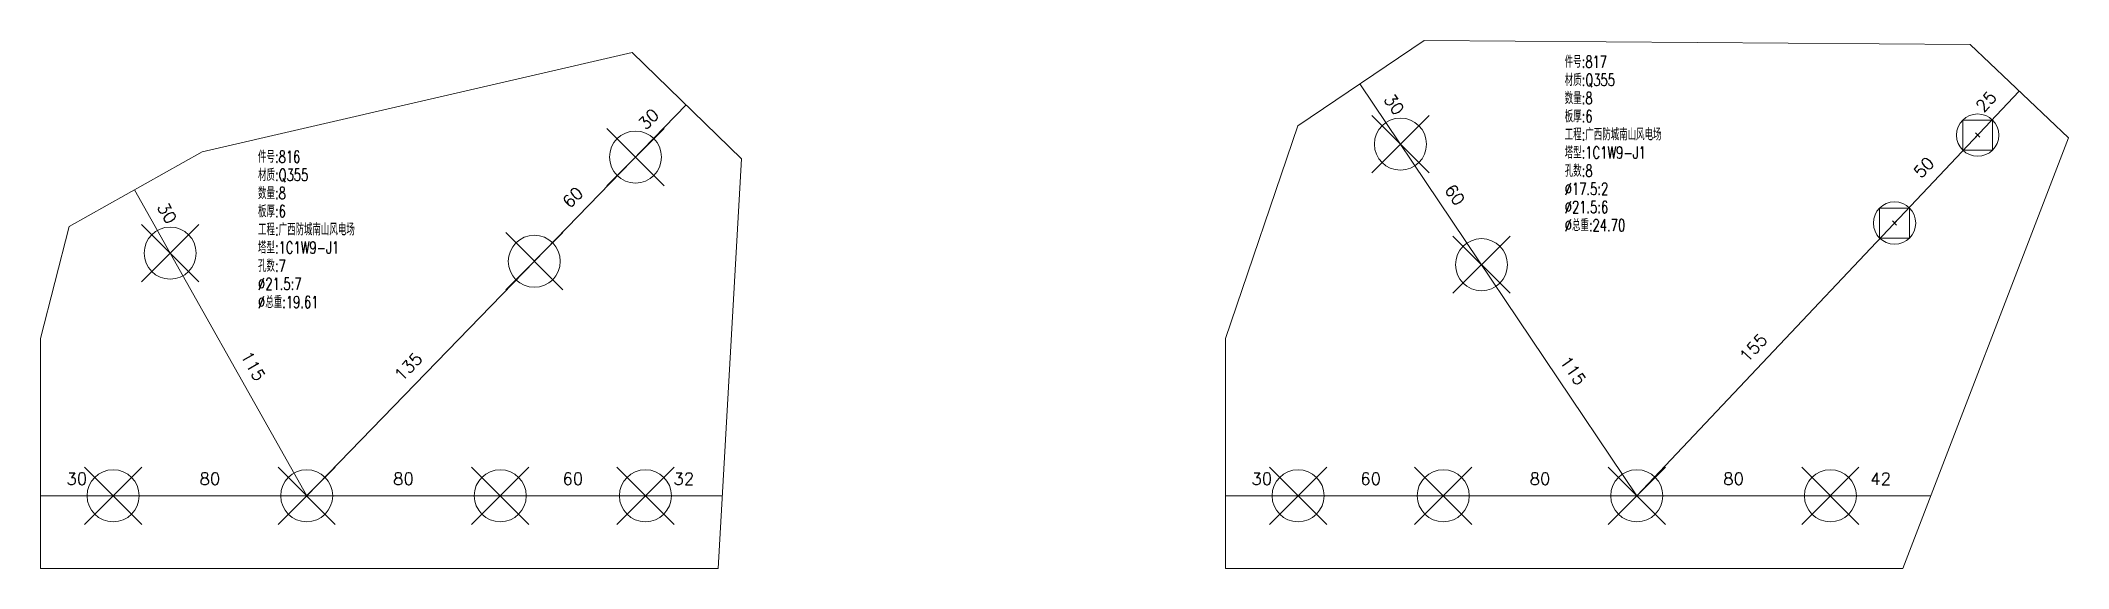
# Model space of a CAD drawing. Extents: x -105 to 10956, y -4548 to 9487.
# Drawn here: x 3046 to 3884, y 1543 to 1761 of the extents above; entities that cross this region are included whole.
import ezdxf
from ezdxf.enums import TextEntityAlignment as Align

# ---------------------------------------------------------------- set-up
doc = ezdxf.new("R2010")
doc.units = 0
doc.header["$MEASUREMENT"] = 0
doc.layers.add('1', color=7, linetype='CONTINUOUS', lineweight=25)
doc.layers.add('2', color=7, linetype='CONTINUOUS', lineweight=25)
doc.styles.get("Standard").update_dxf_attribs({"font": 'simplex.shx', "width": 0.7, "height": 3, "bigfont": 'gbhzfs.shx'})

msp = doc.modelspace()

# ---------------------------------------------------------------- texts
at = {"layer": '2', "color": 7, "linetype": 'Continuous', "lineweight": 13}
for s, rotation, p in [('30', 305, (3602.36004, 1732.71335)), ('25', 47, (3853.22287, 1733.45839)), ('30', 46, (3300.37555, 1726.09766)), ('50', 47, (3827.45195, 1706.21685)), ('30', 300, (3095.00409, 1688.13859)), ('60', 46, (3269.01641, 1693.82377)), ('60', 305, (3627.47939, 1695.3768)), ('155', 47, (3757.01124, 1631.75653)), ('115', 300, (3130.5817, 1624.96831)), ('135', 46, (3201.07157, 1623.89701)), ('115', 305, (3676.32267, 1622.77799))]:
    msp.add_text(s, height=5, rotation=rotation, dxfattribs=at).set_placement(p, align=Align.BOTTOM_CENTER)
for s, p in [('30', (3061.18445, 1576.39557)), ('80', (3116.18445, 1576.39557)), ('80', (3196.18445, 1576.39557)), ('60', (3266.18445, 1576.39557)), ('32', (3312.04913, 1576.39557)), ('30', (3550.93052, 1576.39557)), ('60', (3595.93052, 1576.39557)), ('80', (3665.93052, 1576.39557)), ('80', (3745.93052, 1576.39557)), ('42', (3806.69997, 1576.39557))]:
    msp.add_text(s, height=5, dxfattribs=at).set_placement(p, align=Align.BOTTOM_CENTER)
at = {"layer": '2', "color": 7, "linetype": 'Continuous', "lineweight": 13, "char_height": 5, "width": 500, "attachment_point": 1, "line_spacing_factor": 0.9}
for s, insert in [('件号:817\\P材质:Q355\\P数量:8\\P板厚:6\\P工程:广西防城南山风电场\\P塔型:1C1W9-J1\\P孔数:8\\P%%c17.5:2\\P%%c21.5:6\\P%%c总重:24.70', (3676.13172, 1755.12123)), ('件号:816\\P材质:Q355\\P数量:8\\P板厚:6\\P工程:广西防城南山风电场\\P塔型:1C1W9-J1\\P孔数:7\\P%%c21.5:7\\P%%c总重:19.61', (3136.05749, 1715.88177))]:
    msp.add_mtext(s, dxfattribs=dict(at, insert=insert))

# ---------------------------------------------------------------- linework, layer by layer
at = {"layer": '1', "color": 7, "linetype": 'Continuous', "lineweight": 18}
for p, q in [((3618.04821, 1761.34689), (3565.77706, 1726.17976)), ((3843.65213, 1759.71956), (3618.04821, 1761.34689)), ((3290.74707, 1756.36797), (3112.9113, 1715.43934)), ((3335.93052, 1712.46517), (3290.74707, 1756.36797)), ((3884.33293, 1721.23485), (3843.65213, 1759.71956)), ((3565.77706, 1726.17976), (3535.93052, 1638.39557)), ((3815.93052, 1543.39557), (3884.33293, 1721.23485)), ((3112.9113, 1715.43934), (3058.0185, 1684.52363)), ((3326.18445, 1543.39557), (3335.93052, 1712.46517)), ((3058.0185, 1684.52363), (3046.18445, 1638.39557)), ((3046.18445, 1638.39557), (3046.18445, 1543.39557)), ((3535.93052, 1638.39557), (3535.93052, 1543.39557)), ((3046.18445, 1543.39557), (3326.18445, 1543.39557)), ((3535.93052, 1543.39557), (3815.93052, 1543.39557))]:
    msp.add_line(p, q, dxfattribs=at)
at = {"layer": '1', "color": 7, "linetype": 'Continuous', "lineweight": 13}
for p, q in [((3596.41904, 1706.7682), (3620.06904, 1730.4182)), ((3620.06904, 1706.7682), (3596.41904, 1730.4182)), ((3840.62564, 1716.12994), (3840.62564, 1728.50244)), ((3840.62564, 1728.50244), (3852.99814, 1728.50244)), ((3852.99814, 1728.50244), (3852.99814, 1716.12994)), ((3280.2491, 1701.42408), (3303.8991, 1725.07408)), ((3303.8991, 1701.42408), (3280.2491, 1725.07408)), ((3845.93689, 1721.44119), (3847.68689, 1723.19119)), ((3847.68689, 1721.44119), (3845.93689, 1723.19119)), ((3852.99814, 1716.12994), (3840.62564, 1716.12994)), ((3087.92601, 1661.77169), (3111.57601, 1685.42169)), ((3111.57601, 1661.77169), (3087.92601, 1685.42169)), ((3806.26441, 1679.80789), (3806.26441, 1692.18039)), ((3806.26441, 1692.18039), (3818.63691, 1692.18039)), ((3811.57566, 1685.11914), (3813.32566, 1686.86914)), ((3813.32566, 1685.11914), (3811.57566, 1686.86914)), ((3818.63691, 1692.18039), (3818.63691, 1679.80789)), ((3238.43689, 1658.39223), (3262.08689, 1682.04223)), ((3262.08689, 1658.39223), (3238.43689, 1682.04223)), ((3629.91155, 1656.98616), (3653.56155, 1680.63616)), ((3653.56155, 1656.98616), (3629.91155, 1680.63616)), ((3818.63691, 1679.80789), (3806.26441, 1679.80789)), ((3064.35945, 1561.57057), (3088.00945, 1585.22057)), ((3088.00945, 1561.57057), (3064.35945, 1585.22057)), ((3144.35945, 1561.57057), (3168.00945, 1585.22057)), ((3168.00945, 1561.57057), (3144.35945, 1585.22057)), ((3224.35945, 1561.57057), (3248.00945, 1585.22057)), ((3248.00945, 1561.57057), (3224.35945, 1585.22057)), ((3284.35945, 1561.57057), (3308.00945, 1585.22057)), ((3308.00945, 1561.57057), (3284.35945, 1585.22057)), ((3554.10552, 1561.57057), (3577.75552, 1585.22057)), ((3577.75552, 1561.57057), (3554.10552, 1585.22057)), ((3614.10552, 1561.57057), (3637.75552, 1585.22057)), ((3637.75552, 1561.57057), (3614.10552, 1585.22057)), ((3694.10552, 1561.57057), (3717.75552, 1585.22057)), ((3717.75552, 1561.57057), (3694.10552, 1585.22057)), ((3774.10552, 1561.57057), (3797.75552, 1585.22057)), ((3797.75552, 1561.57057), (3774.10552, 1585.22057))]:
    msp.add_line(p, q, dxfattribs=at)
for centre, radius in [((3608.24404, 1718.5932), 10.75), ((3846.81189, 1722.31619), 8.75), ((3292.0741, 1713.24908), 10.75), ((3812.45066, 1685.99414), 8.75), ((3099.75101, 1673.59669), 10.75), ((3250.26189, 1670.21723), 10.75), ((3641.73655, 1668.81116), 10.75), ((3076.18445, 1573.39557), 10.75), ((3156.18445, 1573.39557), 10.75), ((3236.18445, 1573.39557), 10.75), ((3296.18445, 1573.39557), 10.75), ((3565.93052, 1573.39557), 10.75), ((3625.93052, 1573.39557), 10.75), ((3705.93052, 1573.39557), 10.75), ((3785.93052, 1573.39557), 10.75)]:
    msp.add_circle(centre, radius, dxfattribs=at)
at = {"layer": '2', "color": 9, "linetype": 'Continuous', "lineweight": 13}
for p, q in [((3705.93059, 1573.39557), (3591.49783, 1743.48425)), ((3705.93048, 1573.39557), (3863.99251, 1740.47722)), ((3156.18443, 1573.39557), (3312.98018, 1734.76502)), ((3156.1845, 1573.39557), (3085.02928, 1699.73614)), ((3327.91381, 1573.39557), (3046.18445, 1573.39557)), ((3827.46943, 1573.39557), (3535.93052, 1573.39557))]:
    msp.add_line(p, q, dxfattribs=at)

msp.set_redraw_order([(e.dxf.handle, doc.entitydb.next_handle()) for e in msp.query("TEXT MTEXT ATTDEF DIMENSION ARC_DIMENSION")])  # texts and dimensions are drawn at this point

doc.saveas('drawing.dxf')
